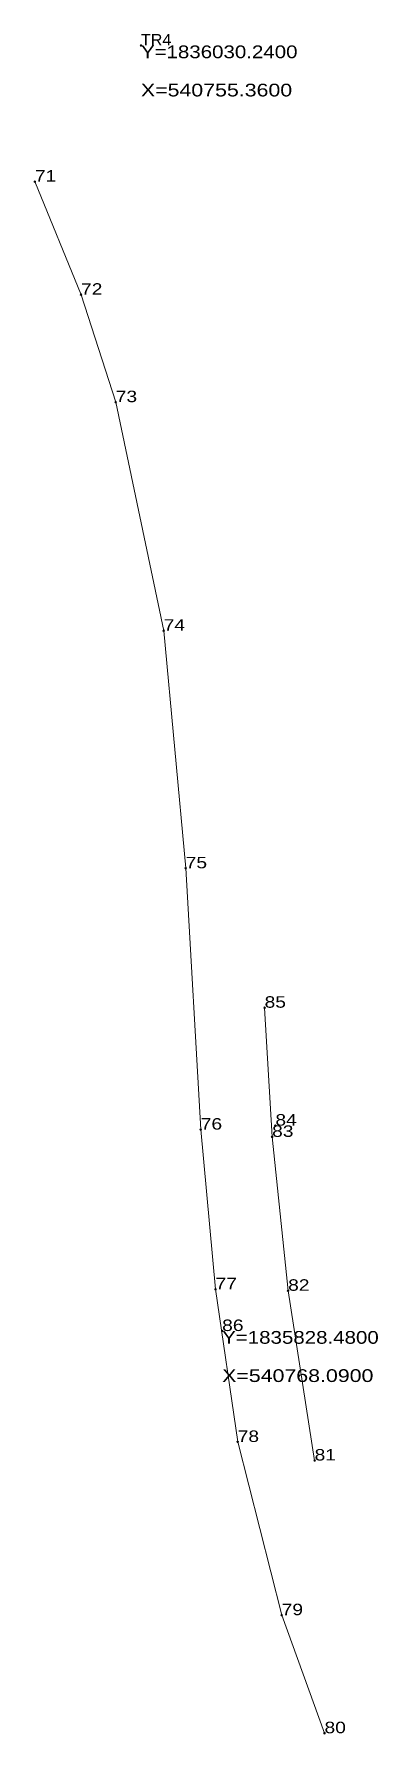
# Model space of a CAD drawing. Header units: metres. Extents: x 539436 to 540886, y 1835765 to 1836282.
# Drawn here: x 540738.6 to 540792.5, y 1835765.2 to 1836032 of the extents above; entities that cross this region are included whole.
import ezdxf

# ---------------------------------------------------------------- set-up
doc = ezdxf.new("R2010")
doc.units = ezdxf.units.M
doc.header["$LTSCALE"] = 0.5
doc.header["$PDMODE"] = 32
doc.header["$PDSIZE"] = 0.25
doc.layers.add('63', color=7, linetype='Continuous', lineweight=13)

msp = doc.modelspace()

# ---------------------------------------------------------------- texts
at = {"layer": '63'}
for s, height, width, p in [('TR4', 1.8, 1.05, (540755.36, 1836030.24)), ('Y=1836030.2400', 2, 1.2, (540755.36, 1836028.24)), ('X=540755.3600', 2, 1.25, (540755.36, 1836022.24)), ('71', 1.8, 1.25, (540738.74, 1836008.87)), ('72', 1.8, 1.25, (540745.98, 1835991.12)), ('73', 1.8, 1.25, (540751.42, 1835974.26)), ('74', 1.8, 1.25, (540758.93, 1835938.39)), ('75', 1.8, 1.25, (540762.38, 1835901.1)), ('85', 1.8, 1.25, (540774.74, 1835879.22)), ('76', 1.8, 1.25, (540764.74, 1835860.09)), ('84', 1.8, 1.25, (540776.44, 1835860.72)), ('83', 1.8, 1.25, (540775.92, 1835858.95)), ('77', 1.8, 1.25, (540767.05, 1835835.03)), ('82', 1.8, 1.25, (540778.43, 1835834.8)), ('86', 1.8, 1.25, (540768.09, 1835828.48)), ('Y=1835828.4800', 2, 1.2, (540768.09, 1835826.48)), ('X=540768.0900', 2, 1.25, (540768.09, 1835820.48)), ('78', 1.8, 1.25, (540770.53, 1835811.07)), ('81', 1.8, 1.25, (540782.58, 1835808.16)), ('79', 1.8, 1.25, (540777.42, 1835783.88)), ('80', 1.8, 1.25, (540784.13, 1835765.36))]:
    msp.add_text(s, height=height, dxfattribs=dict(at, width=width)).set_placement(p)

# ---------------------------------------------------------------- linework, layer by layer
at = {"layer": '63'}
for points in [[(540738.74, 1836008.87), (540745.98, 1835991.12), (540751.42, 1835974.26), (540758.93, 1835938.39), (540762.38, 1835901.1), (540764.74, 1835860.09), (540767.05, 1835835.03), (540770.53, 1835811.07), (540777.42, 1835783.88), (540784.13, 1835765.36)], [(540782.58, 1835808.16), (540778.43, 1835834.8), (540775.92, 1835858.95), (540774.74, 1835879.22)]]:
    msp.add_lwpolyline(points, dxfattribs=at)
for p in [(540755.36, 1836030.24), (540738.74, 1836008.87), (540745.98, 1835991.12), (540751.42, 1835974.26), (540758.93, 1835938.39), (540762.38, 1835901.1), (540774.74, 1835879.22), (540764.74, 1835860.09), (540775.92, 1835858.95), (540776.44, 1835860.72), (540767.05, 1835835.03), (540778.43, 1835834.8), (540768.09, 1835828.48), (540770.53, 1835811.07), (540782.58, 1835808.16), (540777.42, 1835783.88), (540784.13, 1835765.36)]:
    msp.add_point(p, dxfattribs=at)

msp.set_redraw_order([(e.dxf.handle, doc.entitydb.next_handle()) for e in msp.query("TEXT MTEXT ATTDEF DIMENSION ARC_DIMENSION")])  # texts and dimensions are drawn at this point

doc.saveas('drawing.dxf')
